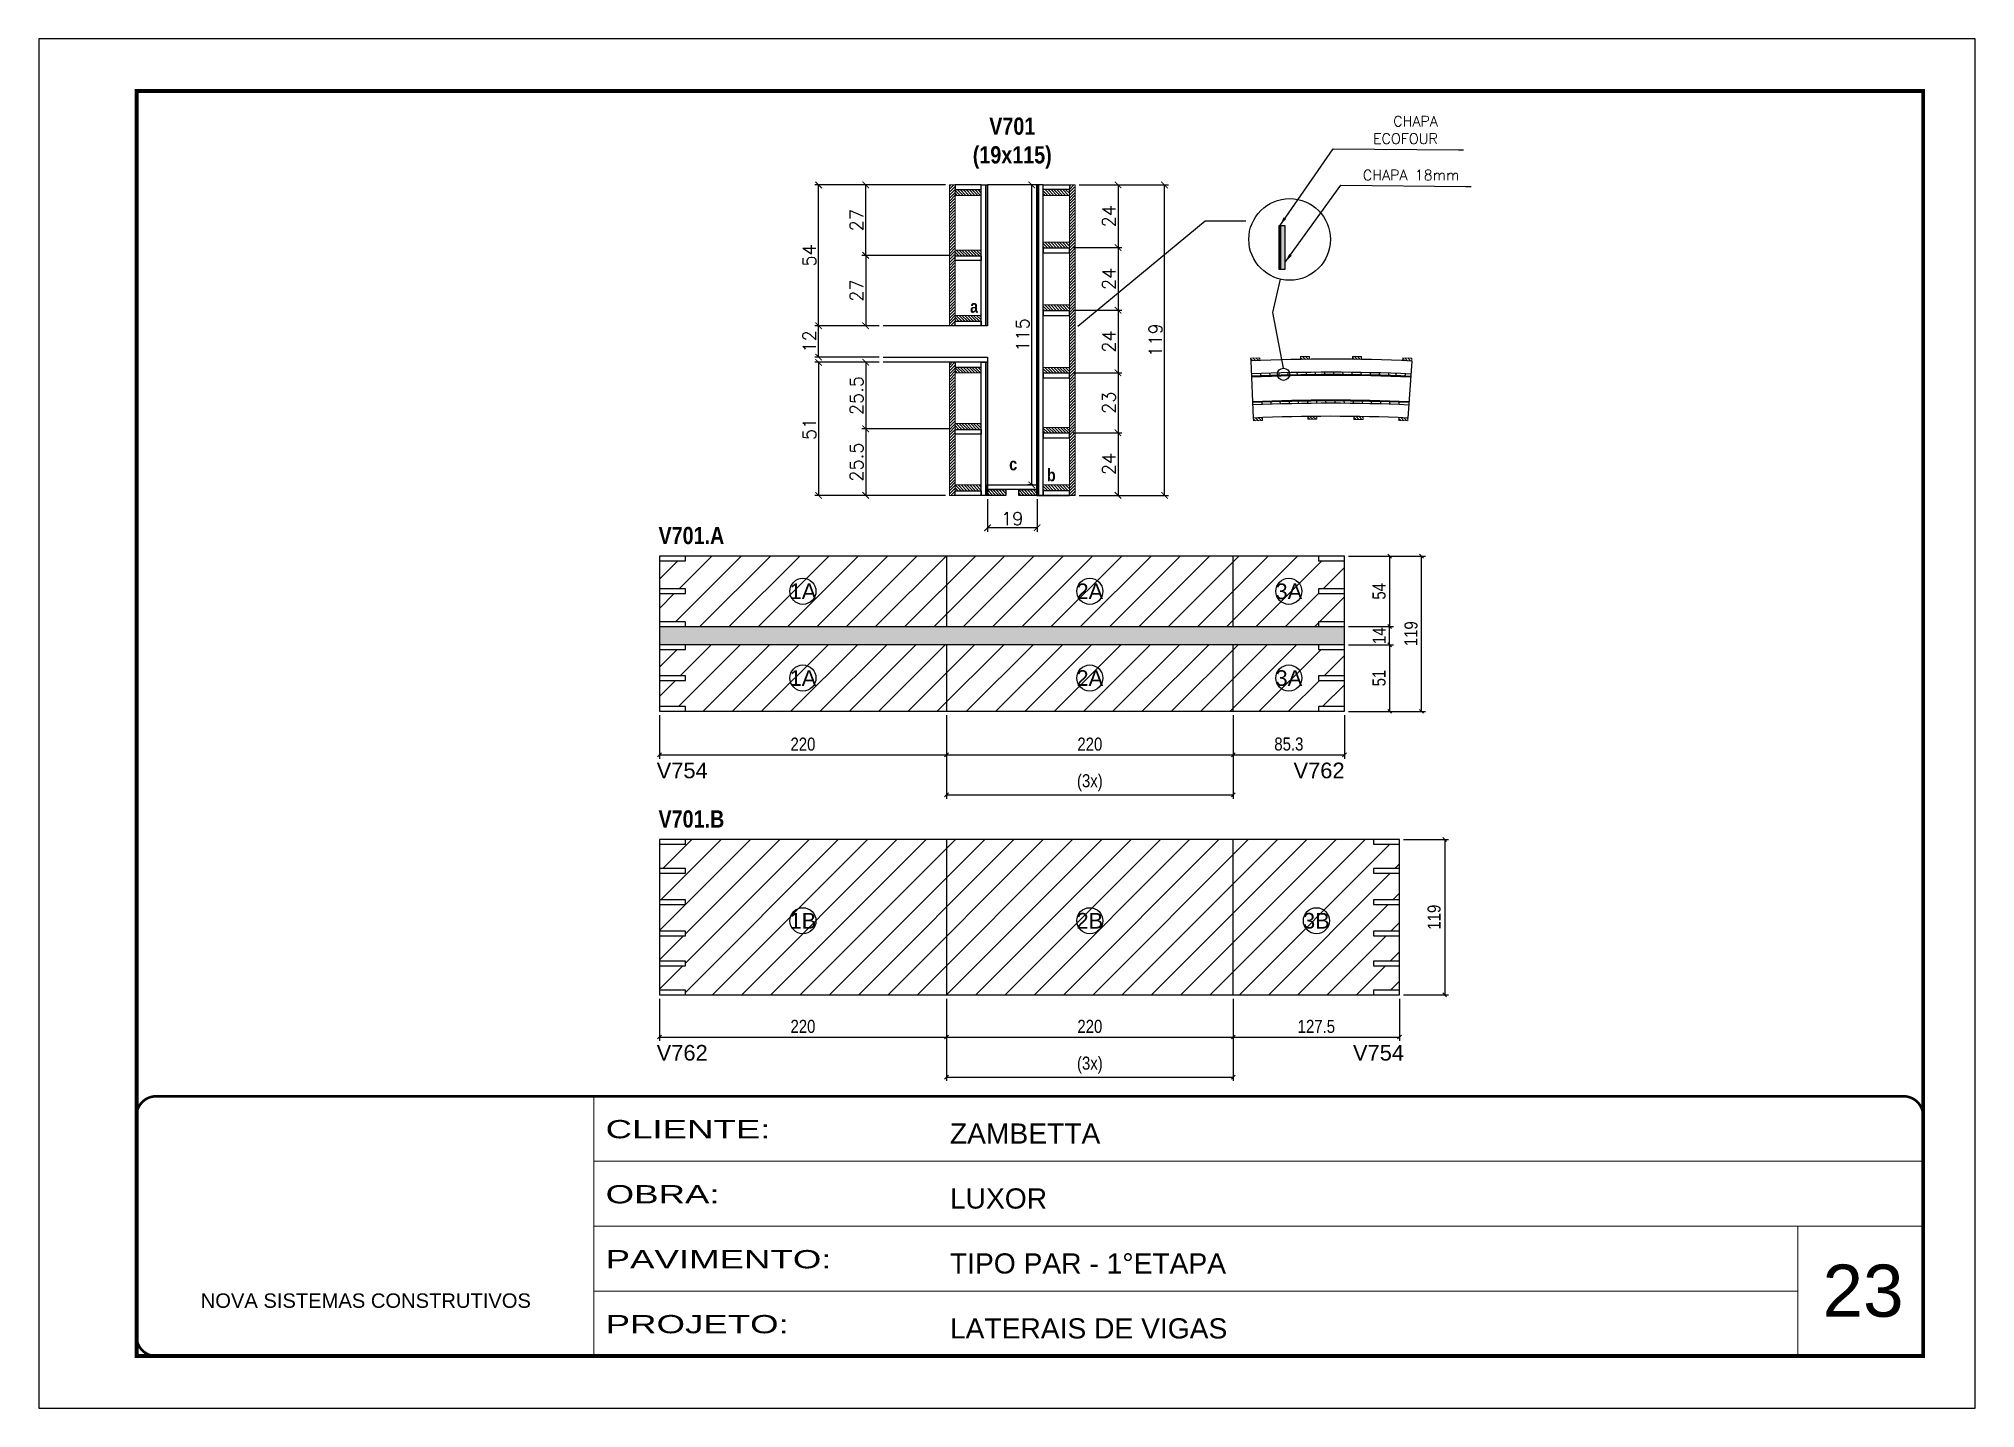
# Model space of a CAD drawing. Extents: x 3309 to 9563, y -2522 to 14608.
# Drawn here: x 6493 to 7978, y 7815 to 8865 of the extents above; entities that cross this region are included whole.
import ezdxf
from ezdxf.enums import TextEntityAlignment as Align

# ---------------------------------------------------------------- set-up
doc = ezdxf.new("R2010")
doc.units = 0
doc.header["$PDMODE"] = 35
doc.header["$PDSIZE"] = -10
doc.linetypes.add('CONTINUO', pattern=[0])
doc.linetypes.add('DASHED', pattern=[0.75, 0.5, -0.25])
for name, color, linetype in [('5', 5, 'Continuous'), ('COTA', 241, 'Continuous'), ('Cota Seção (2x)', 4, 'Continuous'), ('detalhes', 4, 'Continuous'), ('NOMENCLATURA', 7, 'Continuous'), ('Painéis', 200, 'Continuous'), ('Romaneio', 10, 'Continuous'), ('SARR_2.2x7', 40, 'Continuous')]:
    doc.layers.add(name, color=color, linetype=linetype)
for name, color, linetype, lineweight in [('CARIMBO', 255, 'Continuous', 9), ('CONCRETO', 251, 'Continuous', 25), ('contorno de painel', 7, 'Continuous', 13), ('Folhas', 255, 'Continuous', 9), ('Hachura', 251, 'Continuous', 9), ('Madeira', 126, 'Continuous', 18), ('SARRAFO DE PRESSAO', 251, 'DASHED', 9)]:
    doc.layers.add(name, color=color, linetype=linetype, lineweight=lineweight)
doc.layers.add('Laje_Perimetro', color=7, linetype='Continuous', plot=False)
doc.styles.add('ARIAL', font='arial.ttf')
doc.styles.add('COTA TECNICA', font='techl___.ttf', dxfattribs={"height": 10})
doc.styles.add('Romans', font='romans.shx')
doc.styles.get("Standard").update_dxf_attribs({"font": 'arial.ttf'})
doc.styles.add('TECNICA', font='techb___.ttf', dxfattribs={"height": 10})
doc.styles.add('Tecnologia', font='')
doc.styles.get('Tecnologia').set_extended_font_data('Forgotten Futurist')
doc.dimstyles.new('Cota Seção (2x)', dxfattribs={"dimtxt": 10, "dimasz": 5, "dimexe": 3, "dimexo": 3, "dimgap": 2, "dimtad": 3, "dimdec": 1, "dimlfac": 0.5, "dimzin": 12, "dimdsep": 46, "dimtxsty": 'Romans', "dimblk": 'ARCHTICK', "dimcen": 0, "dimclrd": 4, "dimclre": 4, "dimclrt": 1, "dimadec": 1, "dimazin": 3, "dimtfac": 1, "dimtdec": 1, "dimtmove": 0, "dimatfit": 3, "dimldrblk": 'OBLIQUE', "dimfxl": 1, "dimtolj": 1, "dimtzin": 12, "dimarcsym": 0})
doc.dimstyles.new('PAINEL', dxfattribs={"dimtxt": 10, "dimasz": 3, "dimexe": 3, "dimexo": 3, "dimgap": 3, "dimtad": 1, "dimdec": 1, "dimzin": 12, "dimdsep": 46, "dimtxsty": 'COTA TECNICA', "dimblk1": 'OBLIQUE', "dimblk2": 'OBLIQUE', "dimsah": 1, "dimcen": 0.9, "dimclrd": 4, "dimclre": 4, "dimclrt": 240, "dimadec": 1, "dimazin": 3, "dimtfac": 1, "dimtdec": 1, "dimtmove": 0, "dimatfit": 3, "dimfxl": 1, "dimtolj": 1, "dimtzin": 12, "dimarcsym": 0})
pattern_1 = [(315, (30181.3873, 515.2424), (1.12253202, 1.12253202), [])]
pattern_2 = [(225, (-1038.4745, -14218.932), (1.12253202, -1.12253202), [])]
pattern_3 = [(315, (30181.3873, 571.2424), (1.12253202, 1.12253202), [])]

msp = doc.modelspace()

# ---------------------------------------------------------------- texts
at = {"color": 240, "char_height": 8, "attachment_point": 9, "style": 'Romans'}
for s, insert in [('\\A1;CHAPA  \\PECOFOUR', (7565.82, 8784.41)), ('\\A1;CHAPA 18mm', (7582.31, 8756.46))]:
    msp.add_mtext(s, dxfattribs=dict(at, insert=insert))
at = {"layer": '5', "linetype": 'Continuous'}
for s, p in [('V754', (6966.73, 8297.98)), ('V762', (7455.09, 8297.98)), ('V762', (6966.73, 8081.55)), ('V754', (7500.67, 8081.55))]:
    msp.add_text(s, height=12, rotation=0.00004, dxfattribs=at).set_placement(p)
at = {"layer": 'CARIMBO', "style": 'ARIAL'}
msp.add_text('23', height=40, dxfattribs=at).set_placement((7860.73, 7885.13))
at = {"layer": 'detalhes', "style": 'TECNICA'}
for s, p in [('a', (7207.05, 8654.91)), ('c', (7237.06, 8534.08)), ('b', (7265.95, 8525.67))]:
    msp.add_text(s, height=9.6, dxfattribs=at).set_placement(p)
at = {"layer": 'NOMENCLATURA', "style": 'TECNICA'}
for s, p in [('V701.A', (6968.14, 8477.52)), ('V701.B', (6968.14, 8260.18))]:
    msp.add_text(s, height=13.2, dxfattribs=at).set_placement(p)
at = {"layer": 'NOMENCLATURA', "insert": (7239.4, 8804.58), "char_height": 13.2, "attachment_point": 2, "style": 'TECNICA'}
msp.add_mtext_dynamic_manual_height_columns('V701\\P(19x115)', width=300.2766, gutter_width=1, heights=[0], dxfattribs=at)
at = {"layer": 'Romaneio', "color": 255, "linetype": 'ByBlock', "style": 'ARIAL'}
for s, p in [('1A', (7078.86, 8441.34)), ('2A', (7298.86, 8441.34)), ('3A', (7451.51, 8441.34)), ('1A', (7078.86, 8374.84)), ('2A', (7298.86, 8374.84)), ('3A', (7451.51, 8374.84)), ('1B', (7078.86, 8188.75)), ('2B', (7298.86, 8188.75)), ('3B', (7472.61, 8188.75))]:
    msp.add_text(s, height=12, dxfattribs=at).set_placement(p, align=Align.MIDDLE_CENTER)

# ---------------------------------------------------------------- blocks, each defined once
blk = doc.blocks.new('9999999999')
at = {"color": 30, "linetype": 'CONTINUO'}
for p, q in [((98564.6, 34230.2), (98564.6, 34429.4)), ((98564.6, 34379.6), (99584, 34379.6)), ((98564.6, 34329.8), (99488, 34329.8)), ((99584, 34329.8), (99488, 34329.8)), ((99488, 34329.8), (99488, 34230.2)), ((98564.6, 34280), (99488, 34280))]:
    blk.add_line(p, q, dxfattribs=at)
at = {"color": 30, "linetype": 'CONTINUO', "const_width": 2}
blk.add_lwpolyline([(99584, 34230.2), (99584, 34414.4, 0.414214), (99569, 34429.4), (98229, 34429.4, 0.414214), (98214, 34414.4), (98214, 34245.2, 0.414214), (98229, 34230.2), (99584, 34230.2)], format="xyb", dxfattribs=at)
at = {"layer": 'Folhas'}
blk.add_lwpolyline([(98139, 34190.2), (99624, 34190.2), (99624, 35240.2), (98139, 35240.2)], close=True, dxfattribs=at)
at = {"layer": 'Folhas', "color": 30, "const_width": 3}
blk.add_lwpolyline([(98214, 34230.2), (99584, 34230.2), (99584, 35200.2), (98214, 35200.2)], close=True, dxfattribs=at)
at = {"color": 7, "linetype": 'Continuous', "ltscale": 5, "style": 'ARIAL'}
for s, height, p in [('ZAMBETTA', 15.48, (98837.7, 34393.1)), ('LUXOR', 15.48, (98837.7, 34343.3)), ('TIPO PAR - 1°ETAPA', 15.483, (98837.7, 34293.5)), ('NOVA SISTEMAS CONSTRUTIVOS', 11.059, (98263.2, 34267.2)), ('LATERAIS DE VIGAS', 15.483, (98837.7, 34243.7))]:
    blk.add_text(s, height=height, dxfattribs=at).set_placement(p)
at = {"layer": 'Folhas', "color": 7, "style": 'Tecnologia', "width": 1.5}
for s, p in [('CLIENTE:', (98573.7, 34397.2)), ('OBRA:', (98573.7, 34347.3)), ('PAVIMENTO:', (98573.7, 34297.5)), ('PROJETO:', (98573.7, 34247.7))]:
    blk.add_text(s, height=14, dxfattribs=at).set_placement(p)
blk = doc.blocks.new('_ArchTick')
at = {"color": 0, "linetype": 'ByBlock', "const_width": 0.15}
blk.add_lwpolyline([(-0.5, -0.5), (0.5, 0.5)], dxfattribs=at)
blk = doc.blocks.new('*D2768')
at = {"layer": 'COTA', "color": 4, "lineweight": -2, "transparency": 16777216}
for p, q in [((7137.4, 8644.9), (7087.9, 8644.9)), ((7090.9, 8620.9), (7090.9, 8644.9)), ((7137.4, 8620.9), (7087.9, 8620.9))]:
    blk.add_line(p, q, dxfattribs=at)
at = {"layer": 'Defpoints', "color": 0, "transparency": 16777216}
for p in [(7090.9, 8644.9), (7140.4, 8644.9), (7140.4, 8620.9)]:
    blk.add_point(p, dxfattribs=at)
at = {"layer": 'COTA', "color": 4, "lineweight": -2, "transparency": 16777216, "xscale": 5, "yscale": 5, "zscale": 5}
for p, rotation in [((7090.9, 8644.9), 90), ((7090.9, 8620.9), 270)]:
    blk.add_blockref('_ArchTick', p, dxfattribs=dict(at, rotation=rotation))
at = {"layer": 'COTA', "color": 1, "transparency": 16777216, "insert": (7083.9, 8632.9), "char_height": 10, "attachment_point": 5, "rotation": 90, "style": 'Romans'}
blk.add_mtext('\\A1;12', dxfattribs=at)
blk = doc.blocks.new('_Oblique')
at = {"color": 0, "linetype": 'ByBlock', "lineweight": -2}
blk.add_line((-0.5, -0.5), (0.5, 0.5), dxfattribs=at)
blk = doc.blocks.new('*D2769')
at = {"layer": 'COTA', "color": 4, "lineweight": -2, "transparency": 16777216}
for p, q in [((7188.2, 8752.9), (7087.9, 8752.9)), ((7090.9, 8644.9), (7090.9, 8752.9)), ((7137.4, 8644.9), (7087.9, 8644.9))]:
    blk.add_line(p, q, dxfattribs=at)
at = {"layer": 'Defpoints', "color": 0, "transparency": 16777216}
for p in [(7090.9, 8752.9), (7191.2, 8752.9), (7140.4, 8644.9)]:
    blk.add_point(p, dxfattribs=at)
at = {"layer": 'COTA', "color": 4, "lineweight": -2, "transparency": 16777216, "xscale": 5, "yscale": 5, "zscale": 5}
for p, rotation in [((7090.9, 8752.9), 90), ((7090.9, 8644.9), 270)]:
    blk.add_blockref('_ArchTick', p, dxfattribs=dict(at, rotation=rotation))
at = {"layer": 'COTA', "color": 1, "transparency": 16777216, "insert": (7083.9, 8698.9), "char_height": 10, "attachment_point": 5, "rotation": 90, "style": 'Romans'}
blk.add_mtext('\\A1;54', dxfattribs=at)
blk = doc.blocks.new('*D2770')
at = {"layer": 'COTA', "color": 4, "lineweight": -2, "transparency": 16777216}
for p, q in [((7255.4, 8752.9), (7251.3, 8752.9)), ((7254.3, 8522.9), (7254.3, 8752.9)), ((7255.4, 8522.9), (7251.3, 8522.9))]:
    blk.add_line(p, q, dxfattribs=at)
at = {"layer": 'Defpoints', "color": 0, "transparency": 16777216}
for p in [(7254.3, 8752.9), (7258.4, 8752.9), (7258.4, 8522.9)]:
    blk.add_point(p, dxfattribs=at)
at = {"layer": 'COTA', "color": 4, "lineweight": -2, "transparency": 16777216, "xscale": 5, "yscale": 5, "zscale": 5}
for p, rotation in [((7254.3, 8752.9), 90), ((7254.3, 8522.9), 270)]:
    blk.add_blockref('_ArchTick', p, dxfattribs=dict(at, rotation=rotation))
at = {"layer": 'COTA', "color": 1, "transparency": 16777216, "insert": (7247.3, 8637.9), "char_height": 10, "attachment_point": 5, "rotation": 90, "style": 'Romans'}
blk.add_mtext('\\A1;115', dxfattribs=at)
blk = doc.blocks.new('*D2771')
at = {"layer": 'COTA', "color": 4, "lineweight": -2, "transparency": 16777216}
for p, q in [((7220.4, 8511.9), (7220.4, 8487)), ((7258.4, 8511.9), (7258.4, 8487)), ((7258.4, 8490), (7220.4, 8490))]:
    blk.add_line(p, q, dxfattribs=at)
at = {"layer": 'Defpoints', "color": 0, "transparency": 16777216}
for p in [(7220.4, 8514.9), (7258.4, 8514.9), (7220.4, 8490)]:
    blk.add_point(p, dxfattribs=at)
at = {"layer": 'COTA', "color": 4, "lineweight": -2, "transparency": 16777216, "xscale": 5, "yscale": 5, "zscale": 5, "rotation": 180}
blk.add_blockref('_ArchTick', (7220.4, 8490), dxfattribs=at)
at = {"layer": 'COTA', "color": 4, "lineweight": -2, "transparency": 16777216, "xscale": 5, "yscale": 5, "zscale": 5}
blk.add_blockref('_ArchTick', (7258.4, 8490), dxfattribs=at)
at = {"layer": 'COTA', "color": 1, "transparency": 16777216, "insert": (7239.4, 8497), "char_height": 10, "attachment_point": 5, "style": 'Romans'}
blk.add_mtext('\\A1;19', dxfattribs=at)
blk = doc.blocks.new('*D2772')
at = {"layer": 'COTA', "color": 4, "lineweight": -2, "transparency": 16777216}
for p, q in [((7192.6, 8698.9), (7124, 8698.9)), ((7127, 8698.9), (7127, 8644.9)), ((7137.4, 8644.9), (7124, 8644.9))]:
    blk.add_line(p, q, dxfattribs=at)
at = {"layer": 'Defpoints', "color": 0, "transparency": 16777216}
for p in [(7195.6, 8698.9), (7127, 8644.9), (7140.4, 8644.9)]:
    blk.add_point(p, dxfattribs=at)
at = {"layer": 'COTA', "color": 4, "lineweight": -2, "transparency": 16777216, "xscale": 5, "yscale": 5, "zscale": 5}
for p, rotation in [((7127, 8698.9), 90), ((7127, 8644.9), 270)]:
    blk.add_blockref('_ArchTick', p, dxfattribs=dict(at, rotation=rotation))
at = {"layer": 'COTA', "color": 1, "transparency": 16777216, "insert": (7120, 8671.9), "char_height": 10, "attachment_point": 5, "rotation": 90, "style": 'Romans'}
blk.add_mtext('\\A1;27', dxfattribs=at)
blk = doc.blocks.new('*D2773')
at = {"layer": 'COTA', "color": 4, "lineweight": -2, "transparency": 16777216}
for p, q in [((7188.2, 8752.9), (7124, 8752.9)), ((7127, 8698.9), (7127, 8752.9)), ((7192.6, 8698.9), (7124, 8698.9))]:
    blk.add_line(p, q, dxfattribs=at)
at = {"layer": 'Defpoints', "color": 0, "transparency": 16777216}
for p in [(7127, 8752.9), (7191.2, 8752.9), (7195.6, 8698.9)]:
    blk.add_point(p, dxfattribs=at)
at = {"layer": 'COTA', "color": 4, "lineweight": -2, "transparency": 16777216, "xscale": 5, "yscale": 5, "zscale": 5}
for p, rotation in [((7127, 8752.9), 90), ((7127, 8698.9), 270)]:
    blk.add_blockref('_ArchTick', p, dxfattribs=dict(at, rotation=rotation))
at = {"layer": 'COTA', "color": 1, "transparency": 16777216, "insert": (7120, 8725.9), "char_height": 10, "attachment_point": 5, "rotation": 90, "style": 'Romans'}
blk.add_mtext('\\A1;27', dxfattribs=at)
blk = doc.blocks.new('*D2767')
at = {"layer": 'COTA', "color": 4, "lineweight": -2, "transparency": 16777216}
for p, q in [((7290.6, 8752.9), (7359.2, 8752.9)), ((7356.2, 8514.9), (7356.2, 8752.9)), ((7290.6, 8514.9), (7359.2, 8514.9))]:
    blk.add_line(p, q, dxfattribs=at)
at = {"layer": 'Defpoints', "color": 0, "transparency": 16777216}
for p in [(7287.6, 8752.9), (7356.2, 8752.9), (7287.6, 8514.9)]:
    blk.add_point(p, dxfattribs=at)
at = {"layer": 'COTA', "color": 4, "lineweight": -2, "transparency": 16777216, "xscale": 5, "yscale": 5, "zscale": 5}
for p, rotation in [((7356.2, 8752.9), 90), ((7356.2, 8514.9), 270)]:
    blk.add_blockref('_ArchTick', p, dxfattribs=dict(at, rotation=rotation))
at = {"layer": 'COTA', "color": 1, "transparency": 16777216, "insert": (7349.2, 8633.9), "char_height": 10, "attachment_point": 5, "rotation": 90, "style": 'Romans'}
blk.add_mtext('\\A1;119', dxfattribs=at)
blk = doc.blocks.new('*D2774')
at = {"layer": 'COTA', "color": 4, "lineweight": -2, "transparency": 16777216}
for p, q in [((7137.4, 8616.9), (7087.9, 8616.9)), ((7090.9, 8616.9), (7090.9, 8514.9)), ((7188.2, 8514.9), (7087.9, 8514.9))]:
    blk.add_line(p, q, dxfattribs=at)
at = {"layer": 'Defpoints', "color": 0, "transparency": 16777216}
for p in [(7140.4, 8616.9), (7090.9, 8514.9), (7191.2, 8514.9)]:
    blk.add_point(p, dxfattribs=at)
at = {"layer": 'COTA', "color": 4, "lineweight": -2, "transparency": 16777216, "xscale": 5, "yscale": 5, "zscale": 5}
for p, rotation in [((7090.9, 8616.9), 90), ((7090.9, 8514.9), 270)]:
    blk.add_blockref('_ArchTick', p, dxfattribs=dict(at, rotation=rotation))
at = {"layer": 'COTA', "color": 1, "transparency": 16777216, "insert": (7083.9, 8565.9), "char_height": 10, "attachment_point": 5, "rotation": 90, "style": 'Romans'}
blk.add_mtext('\\A1;51', dxfattribs=at)
blk = doc.blocks.new('*D2775')
at = {"layer": 'COTA', "color": 4, "lineweight": -2, "transparency": 16777216}
for p, q in [((7137.4, 8616.9), (7124, 8616.9)), ((7127, 8616.9), (7127, 8565.9)), ((7192.6, 8565.9), (7124, 8565.9))]:
    blk.add_line(p, q, dxfattribs=at)
at = {"layer": 'Defpoints', "color": 0, "transparency": 16777216}
for p in [(7140.4, 8616.9), (7127, 8565.9), (7195.6, 8565.9)]:
    blk.add_point(p, dxfattribs=at)
at = {"layer": 'COTA', "color": 4, "lineweight": -2, "transparency": 16777216, "xscale": 5, "yscale": 5, "zscale": 5}
for p, rotation in [((7127, 8616.9), 90), ((7127, 8565.9), 270)]:
    blk.add_blockref('_ArchTick', p, dxfattribs=dict(at, rotation=rotation))
at = {"layer": 'COTA', "color": 1, "transparency": 16777216, "insert": (7120, 8591.4), "char_height": 10, "attachment_point": 5, "rotation": 90, "style": 'Romans'}
blk.add_mtext('\\A1;25.5', dxfattribs=at)
blk = doc.blocks.new('*D2776')
at = {"layer": 'COTA', "color": 4, "lineweight": -2, "transparency": 16777216}
for p, q in [((7192.6, 8565.9), (7124, 8565.9)), ((7127, 8565.9), (7127, 8514.9)), ((7188.2, 8514.9), (7124, 8514.9))]:
    blk.add_line(p, q, dxfattribs=at)
at = {"layer": 'Defpoints', "color": 0, "transparency": 16777216}
for p in [(7195.6, 8565.9), (7127, 8514.9), (7191.2, 8514.9)]:
    blk.add_point(p, dxfattribs=at)
at = {"layer": 'COTA', "color": 4, "lineweight": -2, "transparency": 16777216, "xscale": 5, "yscale": 5, "zscale": 5}
for p, rotation in [((7127, 8565.9), 90), ((7127, 8514.9), 270)]:
    blk.add_blockref('_ArchTick', p, dxfattribs=dict(at, rotation=rotation))
at = {"layer": 'COTA', "color": 1, "transparency": 16777216, "insert": (7120, 8540.4), "char_height": 10, "attachment_point": 5, "rotation": 90, "style": 'Romans'}
blk.add_mtext('\\A1;25.5', dxfattribs=at)
blk = doc.blocks.new('*D2777')
at = {"layer": 'COTA', "color": 4, "lineweight": -2, "transparency": 16777216}
for p, q in [((7290.6, 8752.9), (7323.5, 8752.9)), ((7320.5, 8752.9), (7320.5, 8704.9)), ((7286.2, 8704.9), (7323.5, 8704.9))]:
    blk.add_line(p, q, dxfattribs=at)
at = {"layer": 'Defpoints', "color": 0, "transparency": 16777216}
for p in [(7287.6, 8752.9), (7283.2, 8704.9), (7320.5, 8704.9)]:
    blk.add_point(p, dxfattribs=at)
at = {"layer": 'COTA', "color": 4, "lineweight": -2, "transparency": 16777216, "xscale": 5, "yscale": 5, "zscale": 5}
for p, rotation in [((7320.5, 8752.9), 90), ((7320.5, 8704.9), 270)]:
    blk.add_blockref('_ArchTick', p, dxfattribs=dict(at, rotation=rotation))
at = {"layer": 'COTA', "color": 1, "transparency": 16777216, "insert": (7313.5, 8728.9), "char_height": 10, "attachment_point": 5, "rotation": 90, "style": 'Romans'}
blk.add_mtext('\\A1;24', dxfattribs=at)
blk = doc.blocks.new('*D2778')
at = {"layer": 'COTA', "color": 4, "lineweight": -2, "transparency": 16777216}
for p, q in [((7286.2, 8704.9), (7323.5, 8704.9)), ((7320.5, 8704.9), (7320.5, 8656.9)), ((7286.2, 8656.9), (7323.5, 8656.9))]:
    blk.add_line(p, q, dxfattribs=at)
at = {"layer": 'Defpoints', "color": 0, "transparency": 16777216}
for p in [(7283.2, 8704.9), (7283.2, 8656.9), (7320.5, 8656.9)]:
    blk.add_point(p, dxfattribs=at)
at = {"layer": 'COTA', "color": 4, "lineweight": -2, "transparency": 16777216, "xscale": 5, "yscale": 5, "zscale": 5}
for p, rotation in [((7320.5, 8704.9), 90), ((7320.5, 8656.9), 270)]:
    blk.add_blockref('_ArchTick', p, dxfattribs=dict(at, rotation=rotation))
at = {"layer": 'COTA', "color": 1, "transparency": 16777216, "insert": (7313.5, 8680.9), "char_height": 10, "attachment_point": 5, "rotation": 90, "style": 'Romans'}
blk.add_mtext('\\A1;24', dxfattribs=at)
blk = doc.blocks.new('*D2779')
at = {"layer": 'COTA', "color": 4, "lineweight": -2, "transparency": 16777216}
for p, q in [((7286.2, 8656.9), (7323.5, 8656.9)), ((7320.5, 8656.9), (7320.5, 8608.9)), ((7286.2, 8608.9), (7323.5, 8608.9))]:
    blk.add_line(p, q, dxfattribs=at)
at = {"layer": 'Defpoints', "color": 0, "transparency": 16777216}
for p in [(7283.2, 8656.9), (7283.2, 8608.9), (7320.5, 8608.9)]:
    blk.add_point(p, dxfattribs=at)
at = {"layer": 'COTA', "color": 4, "lineweight": -2, "transparency": 16777216, "xscale": 5, "yscale": 5, "zscale": 5}
for p, rotation in [((7320.5, 8656.9), 90), ((7320.5, 8608.9), 270)]:
    blk.add_blockref('_ArchTick', p, dxfattribs=dict(at, rotation=rotation))
at = {"layer": 'COTA', "color": 1, "transparency": 16777216, "insert": (7313.5, 8632.9), "char_height": 10, "attachment_point": 5, "rotation": 90, "style": 'Romans'}
blk.add_mtext('\\A1;24', dxfattribs=at)
blk = doc.blocks.new('*D2780')
at = {"layer": 'COTA', "color": 4, "lineweight": -2, "transparency": 16777216}
for p, q in [((7286.2, 8608.9), (7323.5, 8608.9)), ((7320.5, 8608.9), (7320.5, 8562.9)), ((7286.2, 8562.9), (7323.5, 8562.9))]:
    blk.add_line(p, q, dxfattribs=at)
at = {"layer": 'Defpoints', "color": 0, "transparency": 16777216}
for p in [(7283.2, 8608.9), (7283.2, 8562.9), (7320.5, 8562.9)]:
    blk.add_point(p, dxfattribs=at)
at = {"layer": 'COTA', "color": 4, "lineweight": -2, "transparency": 16777216, "xscale": 5, "yscale": 5, "zscale": 5}
for p, rotation in [((7320.5, 8608.9), 90), ((7320.5, 8562.9), 270)]:
    blk.add_blockref('_ArchTick', p, dxfattribs=dict(at, rotation=rotation))
at = {"layer": 'COTA', "color": 1, "transparency": 16777216, "insert": (7313.5, 8585.9), "char_height": 10, "attachment_point": 5, "rotation": 90, "style": 'Romans'}
blk.add_mtext('\\A1;23', dxfattribs=at)
blk = doc.blocks.new('*D2781')
at = {"layer": 'COTA', "color": 4, "lineweight": -2, "transparency": 16777216}
for p, q in [((7286.2, 8562.9), (7323.5, 8562.9)), ((7320.5, 8562.9), (7320.5, 8514.9)), ((7290.6, 8514.9), (7323.5, 8514.9))]:
    blk.add_line(p, q, dxfattribs=at)
at = {"layer": 'Defpoints', "color": 0, "transparency": 16777216}
for p in [(7283.2, 8562.9), (7287.6, 8514.9), (7320.5, 8514.9)]:
    blk.add_point(p, dxfattribs=at)
at = {"layer": 'COTA', "color": 4, "lineweight": -2, "transparency": 16777216, "xscale": 5, "yscale": 5, "zscale": 5}
for p, rotation in [((7320.5, 8562.9), 90), ((7320.5, 8514.9), 270)]:
    blk.add_blockref('_ArchTick', p, dxfattribs=dict(at, rotation=rotation))
at = {"layer": 'COTA', "color": 1, "transparency": 16777216, "insert": (7313.5, 8538.9), "char_height": 10, "attachment_point": 5, "rotation": 90, "style": 'Romans'}
blk.add_mtext('\\A1;24', dxfattribs=at)
blk = doc.blocks.new('*D2804')
at = {"layer": 'COTA', "color": 4, "lineweight": -2, "transparency": 16777216}
for p, q in [((6968.9, 8346.3), (6968.9, 8313)), ((7188.9, 8346.3), (7188.9, 8313)), ((6968.9, 8316), (7188.9, 8316))]:
    blk.add_line(p, q, dxfattribs=at)
at = {"layer": 'Defpoints', "color": 0, "transparency": 16777216}
for p in [(6968.9, 8349.3), (7188.9, 8349.3), (7188.9, 8316)]:
    blk.add_point(p, dxfattribs=at)
at = {"layer": 'COTA', "color": 4, "lineweight": -2, "transparency": 16777216, "xscale": 3, "yscale": 3, "zscale": 3, "rotation": 180}
blk.add_blockref('_Oblique', (6968.9, 8316), dxfattribs=at)
at = {"layer": 'COTA', "color": 4, "lineweight": -2, "transparency": 16777216, "xscale": 3, "yscale": 3, "zscale": 3}
blk.add_blockref('_Oblique', (7188.9, 8316), dxfattribs=at)
at = {"layer": 'COTA', "color": 240, "transparency": 16777216, "insert": (7078.9, 8324.1), "char_height": 10, "attachment_point": 5, "style": 'COTA TECNICA'}
blk.add_mtext('\\A1;220', dxfattribs=at)
blk = doc.blocks.new('*D2805')
at = {"layer": 'COTA', "color": 4, "lineweight": -2, "transparency": 16777216}
for p, q in [((7408.9, 8346.3), (7408.9, 8313)), ((7494.2, 8346.3), (7494.2, 8313)), ((7408.9, 8316), (7494.2, 8316))]:
    blk.add_line(p, q, dxfattribs=at)
at = {"layer": 'Defpoints', "color": 0, "transparency": 16777216}
for p in [(7408.9, 8349.3), (7494.2, 8349.3), (7494.2, 8316)]:
    blk.add_point(p, dxfattribs=at)
at = {"layer": 'COTA', "color": 4, "lineweight": -2, "transparency": 16777216, "xscale": 3, "yscale": 3, "zscale": 3, "rotation": 180}
blk.add_blockref('_Oblique', (7408.9, 8316), dxfattribs=at)
at = {"layer": 'COTA', "color": 4, "lineweight": -2, "transparency": 16777216, "xscale": 3, "yscale": 3, "zscale": 3}
blk.add_blockref('_Oblique', (7494.2, 8316), dxfattribs=at)
at = {"layer": 'COTA', "color": 240, "transparency": 16777216, "insert": (7451.5, 8324.2), "char_height": 10, "attachment_point": 5, "style": 'COTA TECNICA'}
blk.add_mtext('\\A1;85.3', dxfattribs=at)
blk = doc.blocks.new('*D2806')
at = {"layer": 'COTA', "color": 4, "lineweight": -2, "transparency": 16777216}
for p, q in [((7188.9, 8346.3), (7188.9, 8313)), ((7408.9, 8346.3), (7408.9, 8313)), ((7188.9, 8316), (7408.9, 8316))]:
    blk.add_line(p, q, dxfattribs=at)
at = {"layer": 'Defpoints', "color": 0, "transparency": 16777216}
for p in [(7188.9, 8349.3), (7408.9, 8349.3), (7408.9, 8316)]:
    blk.add_point(p, dxfattribs=at)
at = {"layer": 'COTA', "color": 4, "lineweight": -2, "transparency": 16777216, "xscale": 3, "yscale": 3, "zscale": 3, "rotation": 180}
blk.add_blockref('_Oblique', (7188.9, 8316), dxfattribs=at)
at = {"layer": 'COTA', "color": 4, "lineweight": -2, "transparency": 16777216, "xscale": 3, "yscale": 3, "zscale": 3}
blk.add_blockref('_Oblique', (7408.9, 8316), dxfattribs=at)
at = {"layer": 'COTA', "color": 240, "transparency": 16777216, "insert": (7298.9, 8324.1), "char_height": 10, "attachment_point": 5, "style": 'COTA TECNICA'}
blk.add_mtext('\\A1;220', dxfattribs=at)
blk = doc.blocks.new('*D2807')
at = {"layer": 'COTA', "color": 4, "lineweight": -2, "transparency": 16777216}
for p, q in [((7188.9, 8346.3), (7188.9, 8282.3)), ((7408.9, 8346.3), (7408.9, 8282.3)), ((7188.9, 8285.3), (7408.9, 8285.3))]:
    blk.add_line(p, q, dxfattribs=at)
at = {"layer": 'Defpoints', "color": 0, "transparency": 16777216}
for p in [(7188.9, 8349.3), (7408.9, 8349.3), (7408.9, 8285.3)]:
    blk.add_point(p, dxfattribs=at)
at = {"layer": 'COTA', "color": 4, "lineweight": -2, "transparency": 16777216, "xscale": 3, "yscale": 3, "zscale": 3, "rotation": 180}
blk.add_blockref('_Oblique', (7188.9, 8285.3), dxfattribs=at)
at = {"layer": 'COTA', "color": 4, "lineweight": -2, "transparency": 16777216, "xscale": 3, "yscale": 3, "zscale": 3}
blk.add_blockref('_Oblique', (7408.9, 8285.3), dxfattribs=at)
at = {"layer": 'COTA', "color": 240, "transparency": 16777216, "insert": (7298.9, 8294.6), "char_height": 10, "attachment_point": 5, "style": 'COTA TECNICA'}
blk.add_mtext('\\A1;(3x)', dxfattribs=at)
blk = doc.blocks.new('*D2803')
at = {"layer": 'COTA', "color": 4, "lineweight": -2, "transparency": 16777216}
for p, q in [((7497.2, 8468.3), (7531.8, 8468.3)), ((7528.8, 8468.3), (7528.8, 8414.3)), ((7497.2, 8414.3), (7531.8, 8414.3))]:
    blk.add_line(p, q, dxfattribs=at)
at = {"layer": 'Defpoints', "color": 0, "transparency": 16777216}
for p in [(7494.2, 8468.3), (7494.2, 8414.3), (7528.8, 8414.3)]:
    blk.add_point(p, dxfattribs=at)
at = {"layer": 'COTA', "color": 4, "lineweight": -2, "transparency": 16777216, "xscale": 3, "yscale": 3, "zscale": 3}
for p, rotation in [((7528.8, 8468.3), 90), ((7528.8, 8414.3), 270)]:
    blk.add_blockref('_Oblique', p, dxfattribs=dict(at, rotation=rotation))
at = {"layer": 'COTA', "color": 240, "transparency": 16777216, "insert": (7520.7, 8441.3), "char_height": 10, "attachment_point": 5, "rotation": 90, "style": 'COTA TECNICA'}
blk.add_mtext('\\A1;54', dxfattribs=at)
blk = doc.blocks.new('*D2808')
at = {"layer": 'COTA', "color": 4, "lineweight": -2, "transparency": 16777216}
for p, q in [((7497.2, 8400.3), (7531.8, 8400.3)), ((7528.8, 8400.3), (7528.8, 8349.3)), ((7497.2, 8349.3), (7531.8, 8349.3))]:
    blk.add_line(p, q, dxfattribs=at)
at = {"layer": 'Defpoints', "color": 0, "transparency": 16777216}
for p in [(7494.2, 8400.3), (7494.2, 8349.3), (7528.8, 8349.3)]:
    blk.add_point(p, dxfattribs=at)
at = {"layer": 'COTA', "color": 4, "lineweight": -2, "transparency": 16777216, "xscale": 3, "yscale": 3, "zscale": 3}
for p, rotation in [((7528.8, 8400.3), 90), ((7528.8, 8349.3), 270)]:
    blk.add_blockref('_Oblique', p, dxfattribs=dict(at, rotation=rotation))
at = {"layer": 'COTA', "color": 240, "transparency": 16777216, "insert": (7520.7, 8374.8), "char_height": 10, "attachment_point": 5, "rotation": 90, "style": 'COTA TECNICA'}
blk.add_mtext('\\A1;51', dxfattribs=at)
blk = doc.blocks.new('*D2809')
at = {"layer": 'COTA', "color": 4, "lineweight": -2, "transparency": 16777216}
for p, q in [((7497.2, 8414.3), (7531.8, 8414.3)), ((7528.8, 8400.3), (7528.8, 8414.3)), ((7497.2, 8400.3), (7531.8, 8400.3))]:
    blk.add_line(p, q, dxfattribs=at)
at = {"layer": 'Defpoints', "color": 0, "transparency": 16777216}
for p in [(7494.2, 8414.3), (7528.8, 8414.3), (7494.2, 8400.3)]:
    blk.add_point(p, dxfattribs=at)
at = {"layer": 'COTA', "color": 4, "lineweight": -2, "transparency": 16777216, "xscale": 3, "yscale": 3, "zscale": 3}
for p, rotation in [((7528.8, 8414.3), 90), ((7528.8, 8400.3), 270)]:
    blk.add_blockref('_Oblique', p, dxfattribs=dict(at, rotation=rotation))
at = {"layer": 'COTA', "color": 240, "transparency": 16777216, "insert": (7520.7, 8407.3), "char_height": 10, "attachment_point": 5, "rotation": 90, "style": 'COTA TECNICA'}
blk.add_mtext('\\A1;14', dxfattribs=at)
blk = doc.blocks.new('*D2810')
at = {"layer": 'COTA', "color": 4, "lineweight": -2, "transparency": 16777216}
for p, q in [((7497.2, 8468.3), (7556.3, 8468.3)), ((7553.3, 8349.3), (7553.3, 8468.3)), ((7497.2, 8349.3), (7556.3, 8349.3))]:
    blk.add_line(p, q, dxfattribs=at)
at = {"layer": 'Defpoints', "color": 0, "transparency": 16777216}
for p in [(7494.2, 8468.3), (7553.3, 8468.3), (7494.2, 8349.3)]:
    blk.add_point(p, dxfattribs=at)
at = {"layer": 'COTA', "color": 4, "lineweight": -2, "transparency": 16777216, "xscale": 3, "yscale": 3, "zscale": 3}
for p, rotation in [((7553.3, 8468.3), 90), ((7553.3, 8349.3), 270)]:
    blk.add_blockref('_Oblique', p, dxfattribs=dict(at, rotation=rotation))
at = {"layer": 'COTA', "color": 240, "transparency": 16777216, "insert": (7545.2, 8408.8), "char_height": 10, "attachment_point": 5, "rotation": 90, "style": 'COTA TECNICA'}
blk.add_mtext('\\A1;119', dxfattribs=at)
blk = doc.blocks.new('*D2811')
at = {"layer": 'COTA', "color": 4, "lineweight": -2, "transparency": 16777216}
for p, q in [((6968.9, 8129), (6968.9, 8096.6)), ((7188.9, 8129), (7188.9, 8096.6)), ((6968.9, 8099.6), (7188.9, 8099.6))]:
    blk.add_line(p, q, dxfattribs=at)
at = {"layer": 'Defpoints', "color": 0, "transparency": 16777216}
for p in [(6968.9, 8132), (7188.9, 8132), (7188.9, 8099.6)]:
    blk.add_point(p, dxfattribs=at)
at = {"layer": 'COTA', "color": 4, "lineweight": -2, "transparency": 16777216, "xscale": 3, "yscale": 3, "zscale": 3, "rotation": 180}
blk.add_blockref('_Oblique', (6968.9, 8099.6), dxfattribs=at)
at = {"layer": 'COTA', "color": 4, "lineweight": -2, "transparency": 16777216, "xscale": 3, "yscale": 3, "zscale": 3}
blk.add_blockref('_Oblique', (7188.9, 8099.6), dxfattribs=at)
at = {"layer": 'COTA', "color": 240, "transparency": 16777216, "insert": (7078.9, 8107.7), "char_height": 10, "attachment_point": 5, "style": 'COTA TECNICA'}
blk.add_mtext('\\A1;220', dxfattribs=at)
blk = doc.blocks.new('*D2812')
at = {"layer": 'COTA', "color": 4, "lineweight": -2, "transparency": 16777216}
for p, q in [((7408.9, 8129), (7408.9, 8096.6)), ((7536.4, 8129), (7536.4, 8096.6)), ((7408.9, 8099.6), (7536.4, 8099.6))]:
    blk.add_line(p, q, dxfattribs=at)
at = {"layer": 'Defpoints', "color": 0, "transparency": 16777216}
for p in [(7408.9, 8132), (7536.4, 8132), (7536.4, 8099.6)]:
    blk.add_point(p, dxfattribs=at)
at = {"layer": 'COTA', "color": 4, "lineweight": -2, "transparency": 16777216, "xscale": 3, "yscale": 3, "zscale": 3, "rotation": 180}
blk.add_blockref('_Oblique', (7408.9, 8099.6), dxfattribs=at)
at = {"layer": 'COTA', "color": 4, "lineweight": -2, "transparency": 16777216, "xscale": 3, "yscale": 3, "zscale": 3}
blk.add_blockref('_Oblique', (7536.4, 8099.6), dxfattribs=at)
at = {"layer": 'COTA', "color": 240, "transparency": 16777216, "insert": (7472.6, 8107.7), "char_height": 10, "attachment_point": 5, "style": 'COTA TECNICA'}
blk.add_mtext('\\A1;127.5', dxfattribs=at)
blk = doc.blocks.new('*D2813')
at = {"layer": 'COTA', "color": 4, "lineweight": -2, "transparency": 16777216}
for p, q in [((7188.9, 8129), (7188.9, 8096.6)), ((7408.9, 8129), (7408.9, 8096.6)), ((7188.9, 8099.6), (7408.9, 8099.6))]:
    blk.add_line(p, q, dxfattribs=at)
at = {"layer": 'Defpoints', "color": 0, "transparency": 16777216}
for p in [(7188.9, 8132), (7408.9, 8132), (7408.9, 8099.6)]:
    blk.add_point(p, dxfattribs=at)
at = {"layer": 'COTA', "color": 4, "lineweight": -2, "transparency": 16777216, "xscale": 3, "yscale": 3, "zscale": 3, "rotation": 180}
blk.add_blockref('_Oblique', (7188.9, 8099.6), dxfattribs=at)
at = {"layer": 'COTA', "color": 4, "lineweight": -2, "transparency": 16777216, "xscale": 3, "yscale": 3, "zscale": 3}
blk.add_blockref('_Oblique', (7408.9, 8099.6), dxfattribs=at)
at = {"layer": 'COTA', "color": 240, "transparency": 16777216, "insert": (7298.9, 8107.7), "char_height": 10, "attachment_point": 5, "style": 'COTA TECNICA'}
blk.add_mtext('\\A1;220', dxfattribs=at)
blk = doc.blocks.new('*D2814')
at = {"layer": 'COTA', "color": 4, "lineweight": -2, "transparency": 16777216}
for p, q in [((7188.9, 8129), (7188.9, 8065.9)), ((7408.9, 8129), (7408.9, 8065.9)), ((7188.9, 8068.9), (7408.9, 8068.9))]:
    blk.add_line(p, q, dxfattribs=at)
at = {"layer": 'Defpoints', "color": 0, "transparency": 16777216}
for p in [(7188.9, 8132), (7408.9, 8132), (7408.9, 8068.9)]:
    blk.add_point(p, dxfattribs=at)
at = {"layer": 'COTA', "color": 4, "lineweight": -2, "transparency": 16777216, "xscale": 3, "yscale": 3, "zscale": 3, "rotation": 180}
blk.add_blockref('_Oblique', (7188.9, 8068.9), dxfattribs=at)
at = {"layer": 'COTA', "color": 4, "lineweight": -2, "transparency": 16777216, "xscale": 3, "yscale": 3, "zscale": 3}
blk.add_blockref('_Oblique', (7408.9, 8068.9), dxfattribs=at)
at = {"layer": 'COTA', "color": 240, "transparency": 16777216, "insert": (7298.9, 8078.1), "char_height": 10, "attachment_point": 5, "style": 'COTA TECNICA'}
blk.add_mtext('\\A1;(3x)', dxfattribs=at)
blk = doc.blocks.new('*D2815')
at = {"layer": 'COTA', "color": 4, "lineweight": -2, "transparency": 16777216}
for p, q in [((7539.4, 8251), (7574, 8251)), ((7571, 8251), (7571, 8132)), ((7539.4, 8132), (7574, 8132))]:
    blk.add_line(p, q, dxfattribs=at)
at = {"layer": 'Defpoints', "color": 0, "transparency": 16777216}
for p in [(7536.4, 8251), (7536.4, 8132), (7571, 8132)]:
    blk.add_point(p, dxfattribs=at)
at = {"layer": 'COTA', "color": 4, "lineweight": -2, "transparency": 16777216, "xscale": 3, "yscale": 3, "zscale": 3}
for p, rotation in [((7571, 8251), 90), ((7571, 8132), 270)]:
    blk.add_blockref('_Oblique', p, dxfattribs=dict(at, rotation=rotation))
at = {"layer": 'COTA', "color": 240, "transparency": 16777216, "insert": (7562.9, 8191.5), "char_height": 10, "attachment_point": 5, "rotation": 90, "style": 'COTA TECNICA'}
blk.add_mtext('\\A1;119', dxfattribs=at)

# ---------------------------------------------------------------- dimensions: what is measured, and where the dimension line sits
at = {"layer": 'COTA'}
for base, p1, p2, angle, dimstyle, picture, middle in [((7090.86, 8752.89), (7140.37, 8644.89), (7191.17, 8752.89), 90, 'Cota Seção (2x)', '*D2769', (7083.86, 8698.89)), ((7127, 8752.89), (7195.57, 8698.89), (7191.17, 8752.89), 90, 'Cota Seção (2x)', '*D2773', (7120, 8725.89)), ((7254.32, 8752.89), (7258.37, 8522.89), (7258.37, 8752.89), 90, 'Cota Seção (2x)', '*D2770', (7247.32, 8637.89)), ((7320.49, 8704.89), (7287.57, 8752.89), (7283.17, 8704.89), 90, 'Cota Seção (2x)', '*D2777', (7313.49, 8728.89)), ((7356.15, 8752.89), (7287.57, 8514.89), (7287.57, 8752.89), 90, 'Cota Seção (2x)', '*D2767', (7349.15, 8633.89)), ((7320.49, 8656.89), (7283.17, 8704.89), (7283.17, 8656.89), 90, 'Cota Seção (2x)', '*D2778', (7313.49, 8680.89)), ((7127, 8644.89), (7195.57, 8698.89), (7140.37, 8644.89), 90, 'Cota Seção (2x)', '*D2772', (7120, 8671.89)), ((7090.86, 8644.89), (7140.37, 8620.89), (7140.37, 8644.89), 90, 'Cota Seção (2x)', '*D2768', (7083.86, 8632.89)), ((7090.86, 8514.89), (7140.37, 8616.89), (7191.17, 8514.89), 90, 'Cota Seção (2x)', '*D2774', (7083.86, 8565.89)), ((7127, 8565.89), (7140.37, 8616.89), (7195.57, 8565.89), 90, 'Cota Seção (2x)', '*D2775', (7120, 8591.39)), ((7127, 8514.89), (7195.57, 8565.89), (7191.17, 8514.89), 90, 'Cota Seção (2x)', '*D2776', (7120, 8540.39)), ((7220.37, 8489.95), (7258.37, 8514.89), (7220.37, 8514.89), 180, 'Cota Seção (2x)', '*D2771', (7239.37, 8496.95)), ((7553.3, 8468.34), (7494.16, 8349.34), (7494.16, 8468.34), 90, 'PAINEL', '*D2810', (7545.21, 8408.84)), ((7528.78, 8349.34), (7494.16, 8400.34), (7494.16, 8349.34), 90, 'PAINEL', '*D2808', (7520.67, 8374.84)), ((7570.98, 8132), (7536.36, 8251), (7536.36, 8132), 90, 'PAINEL', '*D2815', (7562.89, 8191.5))]:
    dim = msp.add_linear_dim(base=base, p1=p1, p2=p2, angle=angle, dimstyle=dimstyle, dxfattribs=at)
    dim.commit()
    dim.dimension.update_dxf_attribs({"geometry": picture, "text_midpoint": middle})
for base, p1, p2, dimstyle, picture, middle in [((7320.49, 8608.89), (7283.17, 8656.89), (7283.17, 8608.89), 'Cota Seção (2x)', '*D2779', (7313.49, 8632.89)), ((7320.49, 8562.89), (7283.17, 8608.89), (7283.17, 8562.89), 'Cota Seção (2x)', '*D2780', (7313.49, 8585.89)), ((7320.49, 8514.89), (7283.17, 8562.89), (7287.57, 8514.89), 'Cota Seção (2x)', '*D2781', (7313.49, 8538.89)), ((7528.78, 8414.34), (7494.16, 8468.34), (7494.16, 8414.34), 'PAINEL', '*D2803', (7520.67, 8441.34))]:
    dim = msp.add_linear_dim(base=base, p1=p1, p2=p2, angle=90, dimstyle=dimstyle, override={"dimtmove": 1}, dxfattribs=at)
    dim.commit()
    dim.dimension.update_dxf_attribs({"geometry": picture, "text_midpoint": middle})
dim = msp.add_linear_dim(base=(7528.78, 8414.34), p1=(7494.16, 8400.34), p2=(7494.16, 8414.34), angle=90, dimstyle='PAINEL', dxfattribs=at)
dim.commit()
dim.dimension.update_dxf_attribs({"geometry": '*D2809', "text_midpoint": (7528.78, 8407.34), "dimtype": 160})
for base, p1, p2, picture, middle in [((7188.86, 8315.99), (6968.86, 8349.34), (7188.86, 8349.34), '*D2804', (7078.86, 8324.09)), ((7408.86, 8315.99), (7188.86, 8349.34), (7408.86, 8349.34), '*D2806', (7298.86, 8324.09)), ((7188.86, 8099.56), (6968.86, 8132), (7188.86, 8132), '*D2811', (7078.86, 8107.66)), ((7408.86, 8099.56), (7188.86, 8132), (7408.86, 8132), '*D2813', (7298.86, 8107.66))]:
    dim = msp.add_linear_dim(base=base, p1=p1, p2=p2, dimstyle='PAINEL', dxfattribs=at)
    dim.commit()
    dim.dimension.update_dxf_attribs({"geometry": picture, "text_midpoint": middle})
for base, p1, p2, picture, middle in [((7408.86, 8285.34), (7188.86, 8349.34), (7408.86, 8349.34), '*D2807', (7298.86, 8294.56)), ((7408.86, 8068.91), (7188.86, 8132), (7408.86, 8132), '*D2814', (7298.86, 8078.13))]:
    dim = msp.add_linear_dim(base=base, p1=p1, p2=p2, text='(3x)', dimstyle='PAINEL', dxfattribs=at)
    dim.commit()
    dim.dimension.update_dxf_attribs({"geometry": picture, "text_midpoint": middle})
for base, p1, p2, picture, middle in [((7494.16, 8315.99), (7408.86, 8349.34), (7494.16, 8349.34), '*D2805', (7451.51, 8324.23)), ((7536.36, 8099.56), (7408.86, 8132), (7536.36, 8132), '*D2812', (7472.61, 8107.67))]:
    dim = msp.add_linear_dim(base=base, p1=p1, p2=p2, dimstyle='PAINEL', override={"dimtmove": 1}, dxfattribs=at)
    dim.commit()
    dim.dimension.update_dxf_attribs({"geometry": picture, "text_midpoint": middle})

# ---------------------------------------------------------------- hatches: boundary and pattern name
at = {"layer": 'COTA'}
h = msp.add_hatch(dxfattribs=at)
h.set_pattern_fill('AR-CONC', color=256, scale=0.03)
h.set_pattern_definition([(50, (3152.0676, 854.4186), (5.46554, -0.4781726), [0.5715, -6.2865]), (355, (3152.0676, 854.4186), (-1.0573026, 5.7317054), [0.4572, -5.0292175]), (100.451445, (3152.523, 854.3787), (4.4082374, 5.2535326), [0.4857003, -5.3427073]), (46.1842, (3152.0676, 855.9426), (8.132371, -1.26127), [0.85725, -9.42975]), (96.63556, (3152.745, 855.8375), (7.122124, 7.422784), [0.728551, -8.014068]), (351.18415, (3152.068, 855.9426), (7.122124, 7.422784), [0.685799, -7.543792]), (21, (3152.8296, 855.5616), (4.5484317, -3.067956), [0.5715, -6.2865]), (326, (3152.8296, 855.5616), (1.854061, 5.525639), [0.4572, -5.0292]), (71.451445, (3153.2087, 855.306), (6.4024926, 2.457683), [0.4857003, -5.342698]), (37.5, (3152.0676, 854.4186), (0.0926581, 2.53665117), [0, -4.96824, 0, -5.1054, 0, -5.04825]), (7.5, (3152.0676, 854.4186), (2.0045899, 3.00541724), [0, -2.91084, 0, -4.85394, 0, -1.92405]), (327.5, (3150.3684, 854.4186), (4.06771786, -0.1718623), [0, -1.905, 0, -5.9436, 0, -7.8867]), (317.5, (3149.6064, 854.4186), (4.4438754, 0.7627947), [0, -2.4765, 0, -3.94716, 0, -5.6007])])
h.paths.add_polyline_path([(7494.16, 8400.34), (7494.16, 8414.34), (6968.86, 8414.34), (6968.86, 8400.34)])
at = {"layer": 'Hachura'}
h = msp.add_hatch(dxfattribs=at)
h.set_pattern_fill('ANSI31', color=256, scale=0.5, angle=180, style=0)
h.set_pattern_definition(pattern_2)
h.paths.add_polyline_path([(7191.17, 8752.89), (7195.57, 8752.89), (7195.57, 8644.89), (7191.17, 8644.89)])
h = msp.add_hatch(dxfattribs=at)
h.set_pattern_fill('ANSI31', color=256, scale=0.5, angle=270, style=0)
h.set_pattern_definition(pattern_1)
h.paths.add_polyline_path([(7195.57, 8744.89), (7195.57, 8749.29), (7215.57, 8749.29), (7215.57, 8744.89)])
h = msp.add_hatch(dxfattribs=at)
h.set_pattern_fill('ANSI31', color=256, scale=0.5, angle=270, style=0)
h.set_pattern_definition(pattern_1)
h.paths.add_polyline_path([(7283.17, 8744.89), (7283.17, 8749.29), (7263.17, 8749.29), (7263.17, 8744.89)])
h = msp.add_hatch(dxfattribs=at)
h.set_pattern_fill('ANSI31', color=256, scale=0.5, angle=180, style=0)
h.set_pattern_definition(pattern_2)
h.paths.add_polyline_path([(7287.57, 8752.89), (7283.17, 8752.89), (7283.17, 8514.89), (7287.57, 8514.89)])
h = msp.add_hatch(color=256, dxfattribs=at)
h.dxf.hatch_style = 1
h.paths.add_polyline_path([(7448.68, 8721.65), (7445.08, 8721.65), (7445.08, 8688.34), (7448.68, 8688.34)])
h = msp.add_hatch(dxfattribs=at)
h.set_pattern_fill('ANSI31', color=256, scale=0.5, angle=270, style=0)
h.set_pattern_definition([(315, (30181.3873, 535.2424), (1.12253202, 1.12253202), [])])
h.paths.add_polyline_path([(7195.57, 8702.89), (7195.57, 8698.49), (7215.57, 8698.49), (7215.57, 8702.89)])
h = msp.add_hatch(dxfattribs=at)
h.set_pattern_fill('ANSI31', color=256, scale=0.5, angle=270, style=0)
h.set_pattern_definition(pattern_3)
h.paths.add_polyline_path([(7283.17, 8708.89), (7283.17, 8704.49), (7263.17, 8704.49), (7263.17, 8708.89)])
h = msp.add_hatch(dxfattribs=at)
h.set_pattern_fill('ANSI31', color=256, scale=0.5, angle=270, style=0)
h.set_pattern_definition([(315, (30181.3873, 523.2424), (1.12253202, 1.12253202), [])])
h.paths.add_polyline_path([(7283.17, 8660.89), (7283.17, 8656.49), (7263.17, 8656.49), (7263.17, 8660.89)])
h = msp.add_hatch(dxfattribs=at)
h.set_pattern_fill('ANSI31', color=256, scale=0.5, angle=270, style=0)
h.set_pattern_definition([(315, (30181.3873, 485.2424), (1.12253202, 1.12253202), [])])
h.paths.add_polyline_path([(7195.57, 8652.89), (7195.57, 8648.49), (7215.57, 8648.49), (7215.57, 8652.89)])
h = msp.add_hatch(dxfattribs=at)
h.set_pattern_fill('ANSI31', color=256, scale=0.5, angle=180, style=0)
h.set_pattern_definition([(225, (-1038.4745, -14346.932), (1.12253202, -1.12253202), [])])
h.paths.add_polyline_path([(7191.17, 8616.89), (7195.57, 8616.89), (7195.57, 8514.89), (7191.17, 8514.89)])
h = msp.add_hatch(dxfattribs=at)
h.set_pattern_fill('ANSI31', color=256, scale=0.5, angle=270, style=0)
h.set_pattern_definition([(315, (30181.3873, 379.2424), (1.12253202, 1.12253202), [])])
h.paths.add_polyline_path([(7195.57, 8608.89), (7195.57, 8613.29), (7215.57, 8613.29), (7215.57, 8608.89)])
h = msp.add_hatch(dxfattribs=at)
h.set_pattern_fill('ANSI31', color=256, scale=0.5, angle=272.38709, style=0)
h.set_pattern_definition([(317.387087, (30730.9312, 1352.817), (1.07480393, 1.16831193), [])])
h.paths.add_polyline_path([(7422.29, 8617.95), (7422.2, 8620.15), (7429.19, 8620.44), (7429.28, 8618.24)])
h = msp.add_hatch(dxfattribs=at)
h.set_pattern_fill('ANSI31', color=256, scale=0.5, angle=270.81463, style=0)
h.set_pattern_definition([(315.81463, (30560.8763, 717.0978), (1.10645896, 1.13837815), [])])
h.paths.add_polyline_path([(7460.38, 8619.11), (7460.35, 8621.31), (7467.34, 8621.41), (7467.38, 8619.21)])
h = msp.add_hatch(dxfattribs=at)
h.set_pattern_fill('ANSI31', color=256, scale=0.5, angle=269.16676, style=0)
h.set_pattern_definition([(314.1667616, (30363.9261, 56.1631), (1.13873744, 1.10608918), [])])
h.paths.add_polyline_path([(7500.22, 8619.2), (7500.25, 8621.4), (7507.25, 8621.3), (7507.22, 8619.1)])
h = msp.add_hatch(dxfattribs=at)
h.set_pattern_fill('ANSI31', color=256, scale=0.5, angle=267.47985, style=0)
h.set_pattern_definition([(312.479846, (30140.4355, -614.1767), (1.17080495, 1.07208769), [])])
h.paths.add_polyline_path([(7538.71, 8618.21), (7538.81, 8620.41), (7545.8, 8620.1), (7545.71, 8617.9)])
h = msp.add_hatch(dxfattribs=at)
h.set_pattern_fill('ANSI31', color=256, scale=0.5, angle=270, style=0)
h.set_pattern_definition([(315, (30181.3873, 475.2424), (1.12253202, 1.12253202), [])])
h.paths.add_polyline_path([(7283.17, 8612.89), (7283.17, 8608.49), (7263.17, 8608.49), (7263.17, 8612.89)])
h = msp.add_hatch(dxfattribs=at)
h.set_pattern_fill('ANSI31', color=256, scale=0.5, angle=270, style=0)
h.set_pattern_definition([(315, (30181.3873, 402.2424), (1.12253202, 1.12253202), [])])
h.paths.add_polyline_path([(7195.57, 8569.89), (7195.57, 8565.49), (7215.57, 8565.49), (7215.57, 8569.89)])
h = msp.add_hatch(dxfattribs=at)
h.set_pattern_fill('ANSI31', color=256, scale=0.5, angle=272.38636, style=0)
h.set_pattern_definition([(317.38636, (30732.8646, 1306.5657), (1.07481877, 1.16829828), [])])
h.paths.add_polyline_path([(7424.32, 8571.99), (7424.22, 8574.19), (7431.22, 8574.48), (7431.31, 8572.29)])
h = msp.add_hatch(dxfattribs=at)
h.set_pattern_fill('ANSI31', color=256, scale=0.5, angle=270.60213, style=0)
h.set_pattern_definition([(315.60213, (30537.0612, 585.5558), (1.11067338, 1.13426667), [])])
h.paths.add_polyline_path([(7466.03, 8573.19), (7466, 8575.39), (7473, 8575.46), (7473.03, 8573.26)])
h = msp.add_hatch(dxfattribs=at)
h.set_pattern_fill('ANSI31', color=256, scale=0.5, angle=269.09011, style=0)
h.set_pattern_definition([(314.0901065, (30353.6332, -20.437), (1.14021624, 1.10456469), [])])
h.paths.add_polyline_path([(7501.4, 8573.18), (7501.43, 8575.38), (7508.43, 8575.27), (7508.4, 8573.07)])
h = msp.add_hatch(dxfattribs=at)
h.set_pattern_fill('ANSI31', color=256, scale=0.5, angle=267.47985, style=0)
h.set_pattern_definition([(312.479846, (30137.4762, -660.0876), (1.17080495, 1.07208769), [])])
h.paths.add_polyline_path([(7535.75, 8572.3), (7535.85, 8574.5), (7542.84, 8574.19), (7542.75, 8571.99)])
h = msp.add_hatch(dxfattribs=at)
h.set_pattern_fill('ANSI31', color=256, scale=0.5, angle=270, style=0)
h.set_pattern_definition(pattern_3)
h.paths.add_polyline_path([(7283.17, 8566.89), (7283.17, 8562.49), (7263.17, 8562.49), (7263.17, 8566.89)])
h = msp.add_hatch(dxfattribs=at)
h.set_pattern_fill('ANSI31', color=256, scale=0.5, angle=270, style=0)
h.set_pattern_definition([(315, (30181.3873, 305.2424), (1.12253202, 1.12253202), [])])
h.paths.add_polyline_path([(7195.57, 8522.89), (7195.57, 8518.49), (7215.57, 8518.49), (7215.57, 8522.89)])
h = msp.add_hatch(dxfattribs=at)
h.set_pattern_fill('ANSI31', color=256, scale=0.5, angle=270, style=0)
h.set_pattern_definition([(315, (30181.3873, 385.2424), (1.12253202, 1.12253202), [])])
h.paths.add_polyline_path([(7283.17, 8522.89), (7283.17, 8518.49), (7263.17, 8518.49), (7263.17, 8522.89)])
at = {"layer": 'Hachura', "linetype": 'ByBlock'}
h = msp.add_hatch(dxfattribs=at)
h.set_pattern_fill('ANSI31', color=256, scale=5)
h.paths.add_polyline_path([(7188.86, 8468.34), (6988.86, 8468.34), (6988.86, 8464.74), (6968.86, 8464.74), (6968.86, 8443.14), (6988.86, 8443.14), (6988.86, 8439.54), (6968.86, 8439.54), (6968.86, 8417.94), (6988.86, 8417.94), (6988.86, 8414.34), (7188.86, 8414.34)])
h.paths.add_polyline_path([(7188.86, 8400.34), (6988.86, 8400.34), (6988.86, 8396.74), (6968.86, 8396.74), (6968.86, 8376.64), (6988.86, 8376.64), (6988.86, 8373.04), (6968.86, 8373.04), (6968.86, 8352.94), (6988.86, 8352.94), (6988.86, 8349.34), (7188.86, 8349.34)])
h.paths.add_polyline_path([(7408.86, 8400.34), (7188.86, 8400.34), (7188.86, 8349.34), (7408.86, 8349.34)])
h.paths.add_polyline_path([(7408.86, 8468.34), (7188.86, 8468.34), (7188.86, 8414.34), (7408.86, 8414.34)])
h.paths.add_polyline_path([(7474.16, 8443.14), (7494.16, 8443.14), (7494.16, 8464.74), (7474.16, 8464.74), (7474.16, 8468.34), (7408.86, 8468.34), (7408.86, 8414.34), (7474.16, 8414.34), (7474.16, 8417.94), (7494.16, 8417.94), (7494.16, 8439.54), (7474.16, 8439.54)])
h.paths.add_polyline_path([(7474.16, 8376.64), (7494.16, 8376.64), (7494.16, 8396.74), (7474.16, 8396.74), (7474.16, 8400.34), (7408.86, 8400.34), (7408.86, 8349.34), (7474.16, 8349.34), (7474.16, 8352.94), (7494.16, 8352.94), (7494.16, 8373.04), (7474.16, 8373.04)])
h.paths.add_polyline_path([(7536.36, 8201.2), (7516.36, 8201.2), (7516.36, 8204.8), (7536.36, 8204.8), (7536.36, 8225.2), (7516.36, 8225.2), (7516.36, 8228.8), (7536.36, 8228.8), (7536.36, 8247.4), (7516.36, 8247.4), (7516.36, 8251), (7408.86, 8251), (7408.86, 8132), (7516.36, 8132), (7516.36, 8135.6), (7536.36, 8135.6), (7536.36, 8154.2), (7516.36, 8154.2), (7516.36, 8157.8), (7536.36, 8157.8), (7536.36, 8177.2), (7516.36, 8177.2), (7516.36, 8180.8), (7536.36, 8180.8)])
h.paths.add_polyline_path([(7408.86, 8251), (7188.86, 8251), (7188.86, 8132), (7408.86, 8132)])
h.paths.add_polyline_path([(7188.86, 8251), (6988.86, 8251), (6988.86, 8247.4), (6968.86, 8247.4), (6968.86, 8228.8), (6988.86, 8228.8), (6988.86, 8225.2), (6968.86, 8225.2), (6968.86, 8204.8), (6988.86, 8204.8), (6988.86, 8201.2), (6968.86, 8201.2), (6968.86, 8180.8), (6988.86, 8180.8), (6988.86, 8177.2), (6968.86, 8177.2), (6968.86, 8157.8), (6988.86, 8157.8), (6988.86, 8154.2), (6968.86, 8154.2), (6968.86, 8135.6), (6988.86, 8135.6), (6988.86, 8132), (7188.86, 8132)])
at = {"layer": 'SARR_2.2x7'}
h = msp.add_hatch(dxfattribs=at)
h.set_pattern_fill('ANSI31', color=256, scale=0.5, angle=90)
h.set_pattern_definition([(135, (40455.9099, -114997.2835), (-1.122532015, -1.122532015), [])])
h.paths.add_polyline_path([(7234.37, 8514.89), (7234.37, 8519.29), (7220.37, 8519.29), (7220.37, 8514.89)])
h = msp.add_hatch(dxfattribs=at)
h.set_pattern_fill('ANSI31', color=256, scale=0.5, angle=90)
h.set_pattern_definition([(135, (40479.9078, -114997.2835), (-1.122532015, -1.122532015), [])])
h.paths.add_polyline_path([(7258.37, 8514.89), (7258.37, 8519.29), (7244.37, 8519.29), (7244.37, 8514.89)])

# ---------------------------------------------------------------- linework, layer by layer
at = {"layer": 'CONCRETO', "linetype": 'Continuous'}
msp.add_lwpolyline([(7287.57, 8514.89), (7258.37, 8514.89), (7258.37, 8752.89), (7220.37, 8752.89), (7220.37, 8644.89), (7140.37, 8644.89)], dxfattribs=at)
at = {"layer": 'contorno de painel', "color": 5}
msp.add_line((7429.28, 8618.26), (7429.28, 8618.24), dxfattribs=at)
at = {"layer": 'COTA'}
for p, q in [((6968.86, 8414.34), (6968.86, 8400.34)), ((7494.16, 8400.34), (7494.16, 8414.34))]:
    msp.add_line(p, q, dxfattribs=at)
at = {"layer": 'Cota Seção (2x)', "color": 30, "true_color": 0xf26722}
for centre, radius in [((7452.09, 8711.1), 31.28), ((7447.37, 8607.73), 4.65)]:
    msp.add_circle(centre, radius, dxfattribs=at)
at = {"layer": 'Laje_Perimetro'}
msp.add_lwpolyline([(7977.87, 8864.98), (6492.87, 8864.98), (6492.87, 7814.98), (7977.87, 7814.98)], close=True, dxfattribs=at)
at = {"layer": 'Madeira'}
for points in [[(7191.17, 8752.89), (7195.57, 8752.89), (7195.57, 8644.89), (7191.17, 8644.89)], [(7195.57, 8744.89), (7195.57, 8749.29), (7215.57, 8749.29), (7215.57, 8744.89)], [(7283.17, 8744.89), (7283.17, 8749.29), (7263.17, 8749.29), (7263.17, 8744.89)], [(7287.57, 8752.89), (7283.17, 8752.89), (7283.17, 8514.89), (7287.57, 8514.89)], [(7195.57, 8702.89), (7195.57, 8698.49), (7215.57, 8698.49), (7215.57, 8702.89)], [(7283.17, 8708.89), (7283.17, 8704.49), (7263.17, 8704.49), (7263.17, 8708.89)], [(7283.17, 8660.89), (7283.17, 8656.49), (7263.17, 8656.49), (7263.17, 8660.89)], [(7195.57, 8652.89), (7195.57, 8648.49), (7215.57, 8648.49), (7215.57, 8652.89)], [(7191.17, 8616.89), (7195.57, 8616.89), (7195.57, 8514.89), (7191.17, 8514.89)], [(7195.57, 8608.89), (7195.57, 8613.29), (7215.57, 8613.29), (7215.57, 8608.89)], [(7422.29, 8617.95), (7422.2, 8620.15), (7429.19, 8620.44), (7429.28, 8618.24)], [(7460.38, 8619.11), (7460.35, 8621.31), (7467.34, 8621.41), (7467.38, 8619.21)], [(7500.22, 8619.2), (7500.25, 8621.4), (7507.25, 8621.3), (7507.22, 8619.1)], [(7538.71, 8618.21), (7538.81, 8620.41), (7545.8, 8620.1), (7545.71, 8617.9)], [(7283.17, 8612.89), (7283.17, 8608.49), (7263.17, 8608.49), (7263.17, 8612.89)], [(7195.57, 8569.89), (7195.57, 8565.49), (7215.57, 8565.49), (7215.57, 8569.89)], [(7424.32, 8571.99), (7424.22, 8574.19), (7431.22, 8574.48), (7431.31, 8572.29)], [(7466.03, 8573.19), (7466, 8575.39), (7473, 8575.46), (7473.03, 8573.26)], [(7501.4, 8573.18), (7501.43, 8575.38), (7508.43, 8575.27), (7508.4, 8573.07)], [(7535.75, 8572.3), (7535.85, 8574.5), (7542.84, 8574.19), (7542.75, 8571.99)], [(7283.17, 8566.89), (7283.17, 8562.49), (7263.17, 8562.49), (7263.17, 8566.89)], [(7195.57, 8522.89), (7195.57, 8518.49), (7215.57, 8518.49), (7215.57, 8522.89)], [(7283.17, 8522.89), (7283.17, 8518.49), (7263.17, 8518.49), (7263.17, 8522.89)]]:
    msp.add_lwpolyline(points, close=True, dxfattribs=at)
at = {"layer": 'Painéis'}
for p, q in [((7422.29, 8617.95), (7424.23, 8574.19)), ((7545.71, 8617.9), (7542.84, 8574.19)), ((7429.73, 8608.25), (7429.81, 8606.45)), ((7436.72, 8608.51), (7436.8, 8606.71)), ((7443.72, 8608.73), (7443.8, 8606.93)), ((7450.72, 8608.91), (7450.8, 8607.11)), ((7457.72, 8609.06), (7457.8, 8607.26)), ((7464.72, 8609.17), (7464.8, 8607.37)), ((7471.72, 8609.25), (7471.8, 8607.45)), ((7478.73, 8609.29), (7478.81, 8607.49)), ((7485.73, 8609.3), (7485.81, 8607.5)), ((7492.74, 8609.27), (7492.82, 8607.47)), ((7499.75, 8609.21), (7499.83, 8607.41)), ((7506.76, 8609.11), (7506.84, 8607.3)), ((7513.78, 8608.97), (7513.86, 8607.17)), ((7520.79, 8608.8), (7520.87, 8607)), ((7527.81, 8608.59), (7527.89, 8606.79)), ((7533.69, 8608.39), (7533.39, 8606.6)), ((7540.75, 8608.11), (7540.44, 8606.32)), ((7430.7, 8586.27), (7430.78, 8584.47)), ((7437.69, 8586.53), (7437.77, 8584.73)), ((7444.69, 8586.75), (7444.77, 8584.95)), ((7451.69, 8586.93), (7451.77, 8585.13)), ((7458.69, 8587.07), (7458.77, 8585.28)), ((7465.69, 8587.18), (7465.77, 8585.39)), ((7472.7, 8587.26), (7472.78, 8585.46)), ((7479.7, 8587.3), (7479.78, 8585.5)), ((7486.71, 8587.3), (7486.79, 8585.5)), ((7493.72, 8587.26), (7493.8, 8585.46)), ((7500.73, 8587.19), (7500.81, 8585.39)), ((7507.74, 8587.09), (7507.82, 8585.28)), ((7514.75, 8586.94), (7514.83, 8585.14)), ((7521.77, 8586.76), (7521.85, 8584.96)), ((7528.78, 8586.55), (7528.86, 8584.74)), ((7535.8, 8586.29), (7535.72, 8584.5))]:
    msp.add_line(p, q, dxfattribs=at)
at = {"layer": 'Painéis', "linetype": 'ByBlock'}
for p, q in [((7494.16, 8468.34), (6968.86, 8468.34)), ((6968.86, 8468.34), (6968.86, 8414.34)), ((7188.86, 8468.34), (7188.86, 8414.34)), ((7408.86, 8414.34), (7408.86, 8468.34)), ((7494.16, 8414.34), (7494.16, 8468.34)), ((6968.86, 8414.34), (7494.16, 8414.34)), ((7494.16, 8400.34), (6968.86, 8400.34)), ((6968.86, 8400.34), (6968.86, 8349.34)), ((7188.86, 8400.34), (7188.86, 8349.34)), ((7408.86, 8349.34), (7408.86, 8400.34)), ((7494.16, 8349.34), (7494.16, 8400.34)), ((6968.86, 8349.34), (7494.16, 8349.34)), ((7536.36, 8251), (6968.86, 8251)), ((6968.86, 8251), (6968.86, 8132)), ((7188.86, 8251), (7188.86, 8132)), ((7408.86, 8132), (7408.86, 8251)), ((7536.36, 8132), (7536.36, 8251)), ((6968.86, 8132), (7536.36, 8132))]:
    msp.add_line(p, q, dxfattribs=at)
for points in [[(7195.57, 8749.29), (7215.57, 8749.29), (7215.57, 8752.89), (7195.57, 8752.89)], [(7283.17, 8749.29), (7263.17, 8749.29), (7263.17, 8752.89), (7283.17, 8752.89)], [(7283.17, 8704.49), (7263.17, 8704.49), (7263.17, 8700.89), (7283.17, 8700.89)], [(7195.57, 8698.49), (7215.57, 8698.49), (7215.57, 8694.89), (7195.57, 8694.89)], [(7195.57, 8648.49), (7215.57, 8648.49), (7215.57, 8644.89), (7195.57, 8644.89)], [(7283.17, 8656.49), (7263.17, 8656.49), (7263.17, 8652.89), (7283.17, 8652.89)], [(7195.57, 8613.29), (7215.57, 8613.29), (7215.57, 8616.89), (7195.57, 8616.89)], [(7283.17, 8608.49), (7263.17, 8608.49), (7263.17, 8604.89), (7283.17, 8604.89)], [(7195.57, 8565.49), (7215.57, 8565.49), (7215.57, 8561.89), (7195.57, 8561.89)], [(7283.17, 8562.49), (7263.17, 8562.49), (7263.17, 8558.89), (7283.17, 8558.89)], [(7195.57, 8518.49), (7215.57, 8518.49), (7215.57, 8514.89), (7195.57, 8514.89)], [(7283.17, 8518.49), (7263.17, 8518.49), (7263.17, 8514.89), (7283.17, 8514.89)], [(6968.86, 8464.74), (6988.86, 8464.74), (6988.86, 8468.34), (6968.86, 8468.34)], [(7474.16, 8464.74), (7494.16, 8464.74), (7494.16, 8468.34), (7474.16, 8468.34)], [(6968.86, 8439.54), (6988.86, 8439.54), (6988.86, 8443.14), (6968.86, 8443.14)], [(7474.16, 8439.54), (7494.16, 8439.54), (7494.16, 8443.14), (7474.16, 8443.14)], [(6968.86, 8414.34), (6988.86, 8414.34), (6988.86, 8417.94), (6968.86, 8417.94)], [(7474.16, 8414.34), (7494.16, 8414.34), (7494.16, 8417.94), (7474.16, 8417.94)], [(6968.86, 8396.74), (6988.86, 8396.74), (6988.86, 8400.34), (6968.86, 8400.34)], [(7474.16, 8396.74), (7494.16, 8396.74), (7494.16, 8400.34), (7474.16, 8400.34)], [(6968.86, 8373.04), (6988.86, 8373.04), (6988.86, 8376.64), (6968.86, 8376.64)], [(7474.16, 8373.04), (7494.16, 8373.04), (7494.16, 8376.64), (7474.16, 8376.64)], [(6968.86, 8349.34), (6988.86, 8349.34), (6988.86, 8352.94), (6968.86, 8352.94)], [(7474.16, 8349.34), (7494.16, 8349.34), (7494.16, 8352.94), (7474.16, 8352.94)], [(6968.86, 8247.4), (6988.86, 8247.4), (6988.86, 8251), (6968.86, 8251)], [(7516.36, 8247.4), (7536.36, 8247.4), (7536.36, 8251), (7516.36, 8251)], [(6968.86, 8225.2), (6988.86, 8225.2), (6988.86, 8228.8), (6968.86, 8228.8)], [(7516.36, 8225.2), (7536.36, 8225.2), (7536.36, 8228.8), (7516.36, 8228.8)], [(6968.86, 8201.2), (6988.86, 8201.2), (6988.86, 8204.8), (6968.86, 8204.8)], [(7516.36, 8201.2), (7536.36, 8201.2), (7536.36, 8204.8), (7516.36, 8204.8)], [(6968.86, 8177.2), (6988.86, 8177.2), (6988.86, 8180.8), (6968.86, 8180.8)], [(7516.36, 8177.2), (7536.36, 8177.2), (7536.36, 8180.8), (7516.36, 8180.8)], [(6968.86, 8154.2), (6988.86, 8154.2), (6988.86, 8157.8), (6968.86, 8157.8)], [(7516.36, 8154.2), (7536.36, 8154.2), (7536.36, 8157.8), (7516.36, 8157.8)], [(6968.86, 8132), (6988.86, 8132), (6988.86, 8135.6), (6968.86, 8135.6)], [(7516.36, 8132), (7536.36, 8132), (7536.36, 8135.6), (7516.36, 8135.6)]]:
    msp.add_lwpolyline(points, close=True, dxfattribs=at)
at = {"layer": 'Painéis'}
for points in [[(7215.57, 8752.89), (7219.17, 8752.89), (7219.17, 8644.89), (7215.57, 8644.89)], [(7219.17, 8752.89), (7220.37, 8752.89), (7220.37, 8644.89), (7219.17, 8644.89)], [(7259.57, 8752.89), (7258.37, 8752.89), (7258.37, 8514.89), (7259.57, 8514.89)], [(7263.17, 8752.89), (7259.57, 8752.89), (7259.57, 8514.89), (7263.17, 8514.89)], [(7445.08, 8721.65), (7443.88, 8721.65), (7443.88, 8688.34), (7445.08, 8688.34)], [(7448.68, 8721.65), (7445.08, 8721.65), (7445.08, 8688.34), (7448.68, 8688.34)], [(7215.57, 8616.89), (7219.17, 8616.89), (7219.17, 8514.89), (7215.57, 8514.89)], [(7219.17, 8616.89), (7220.37, 8616.89), (7220.37, 8514.89), (7219.17, 8514.89)], [(7220.37, 8519.29), (7220.37, 8522.89), (7258.37, 8522.89), (7258.37, 8519.29)]]:
    msp.add_lwpolyline(points, close=True, dxfattribs=at)
msp.add_lwpolyline([(7140.37, 8620.89), (7220.37, 8620.89), (7220.37, 8616.89), (7140.37, 8616.89)], dxfattribs=at)
for radius, start in [(1386.4, 87.42964), (1376.4, 87.4382), (1374.6, 87.43975), (1374, 87.44027), (1355, 87.45691), (1354.4, 87.45744), (1352.6, 87.45904), (1342.6, 87.46802)]:
    msp.add_arc((7483.53, 7232.9), radius, start, 92.53173, dxfattribs=at)
at = {"layer": 'Romaneio', "color": 1, "linetype": 'ByBlock'}
for centre in [(7078.86, 8441.34), (7298.86, 8441.34), (7451.51, 8441.34), (7078.86, 8374.84), (7298.86, 8374.84), (7451.51, 8374.84), (7078.86, 8188.75), (7298.86, 8188.75), (7472.61, 8188.75)]:
    msp.add_circle(centre, 10, dxfattribs=at)
at = {"layer": 'SARR_2.2x7'}
for points in [[(7220.37, 8519.29), (7234.37, 8519.29), (7234.37, 8514.89), (7220.37, 8514.89)], [(7244.37, 8519.29), (7258.37, 8519.29), (7258.37, 8514.89), (7244.37, 8514.89)]]:
    msp.add_lwpolyline(points, close=True, dxfattribs=at)

# ---------------------------------------------------------------- block references
at = {"layer": 'SARRAFO DE PRESSAO', "color": 6, "linetype": 'ByBlock'}
msp.add_blockref('9999999999', (-91646.11, -26375.22), dxfattribs=at)

msp.set_redraw_order([(e.dxf.handle, doc.entitydb.next_handle()) for e in msp.query("TEXT MTEXT ATTDEF DIMENSION ARC_DIMENSION")])  # texts and dimensions are drawn at this point

# ---------------------------------------------------------------- leaders
at = {"annotation_type": 0, "has_hookline": 1, "hookline_direction": 1, "horizontal_direction": (-1, 0, 0)}
for points in [[(7444.48, 8721.65), (7485.54, 8780.62), (7581.48, 8779.77)], [(7448.68, 8693.69), (7491.27, 8752.67), (7587.21, 8751.81)]]:
    msp.add_leader(points, dimstyle='PAINEL', override={"dimasz": 7}, dxfattribs=at)
at = {"layer": 'Painéis', "linetype": 'ByBlock'}
for points in [[(7289.75, 8644.52), (7387.43, 8725.25), (7418.6, 8725.25)], [(7447.37, 8612.38), (7439.22, 8655.06), (7445.09, 8680.61)]]:
    msp.add_leader(points, dimstyle='PAINEL', override={"dimgap": 3, "dimtad": 0}, dxfattribs=at)

doc.saveas('drawing.dxf')
